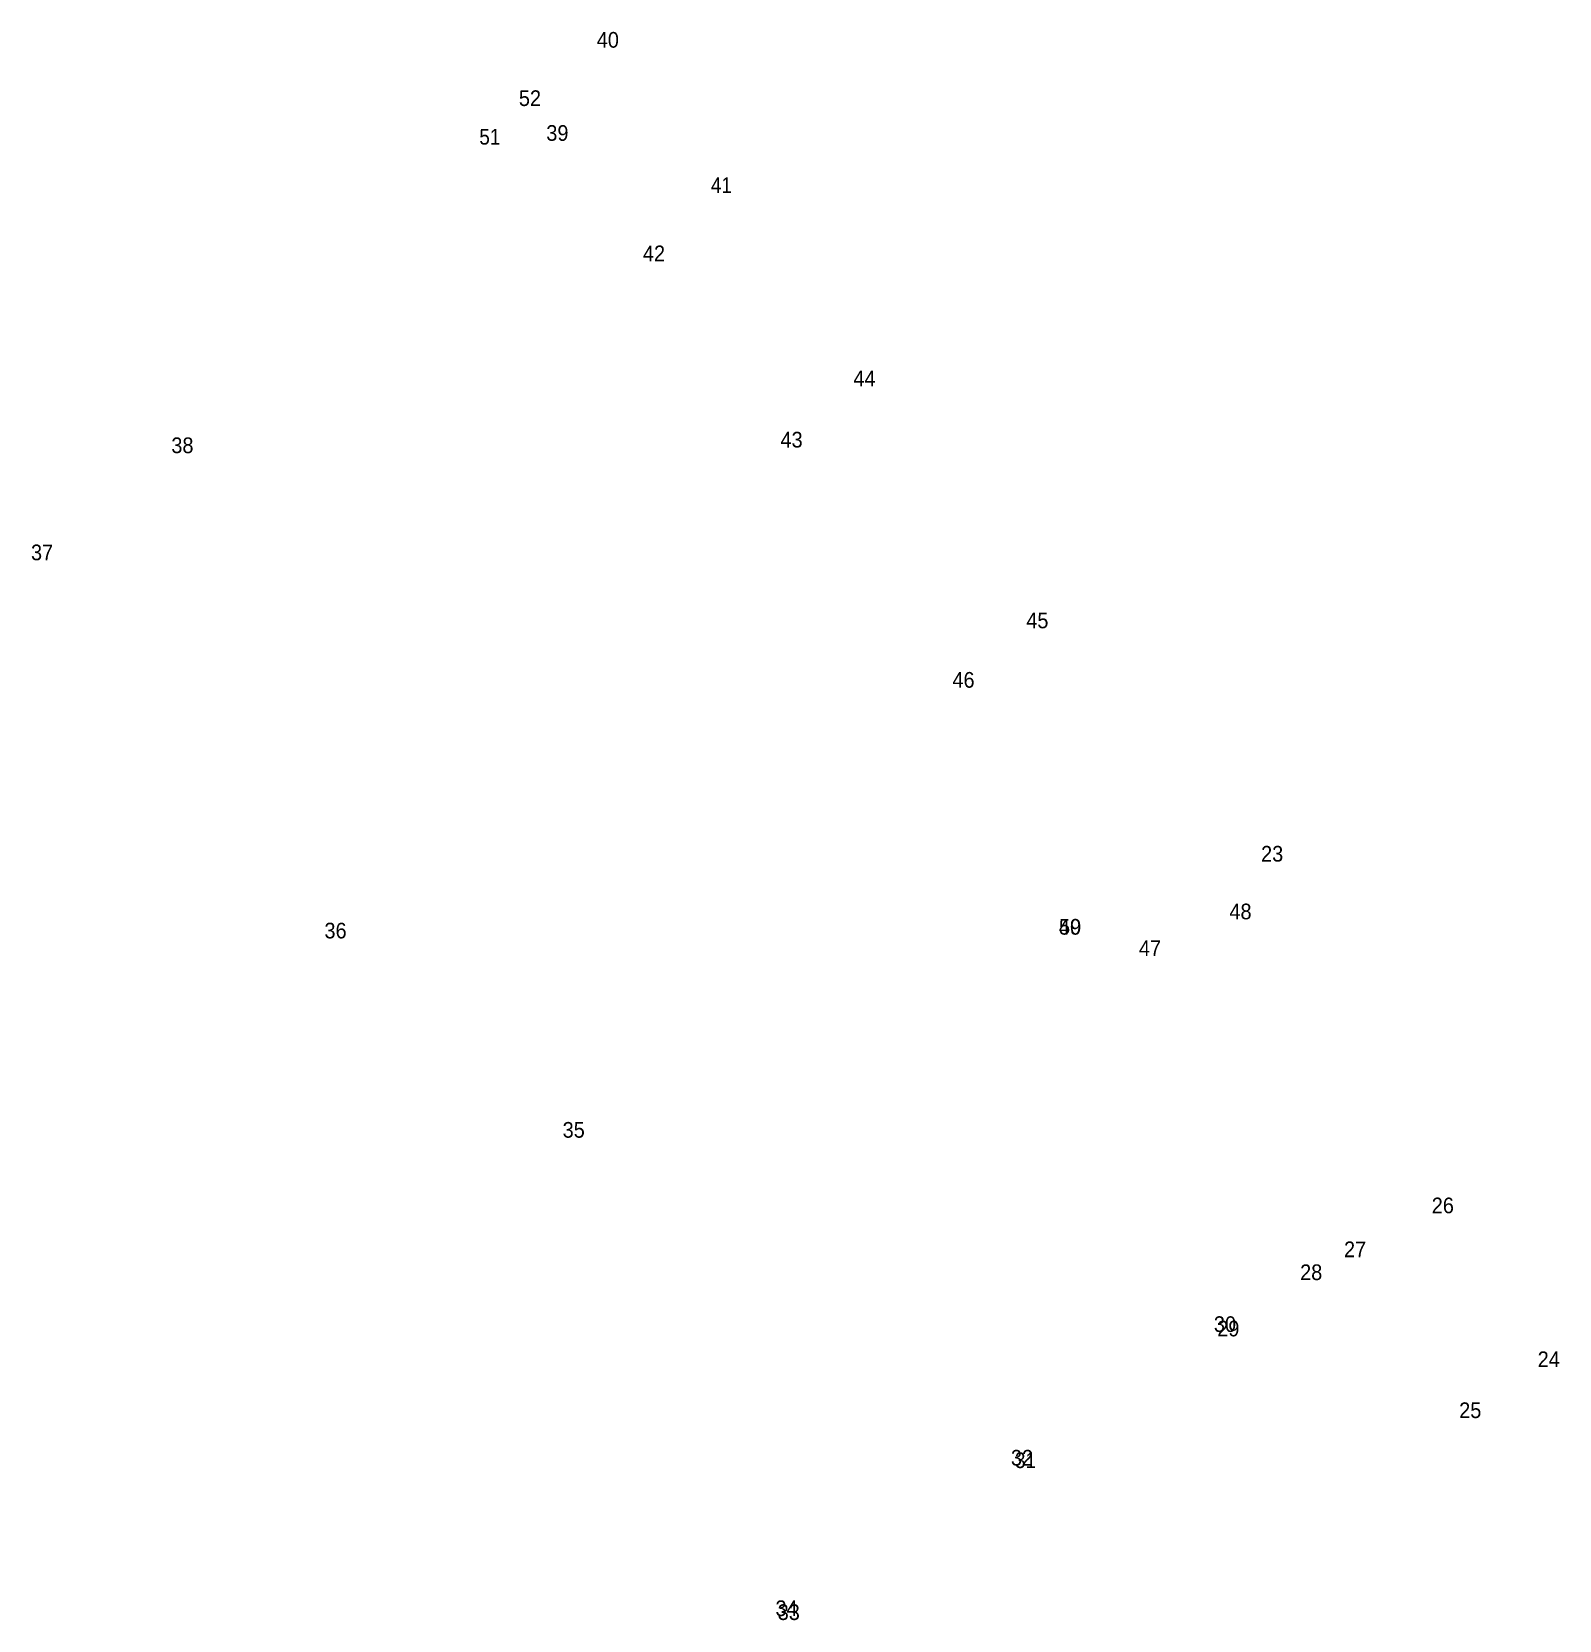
# Model space of a CAD drawing. Header units: metres. Extents: x -2 to 548739, y 548678 to 1844292.
# Drawn here: x 548344.6 to 548442, y 1844190.6 to 1844291.9 of the extents above; entities that cross this region are included whole.
import ezdxf
from ezdxf.enums import TextEntityAlignment as Align

# ---------------------------------------------------------------- set-up
doc = ezdxf.new("R2010")
doc.units = ezdxf.units.M
doc.header["$LTSCALE"] = 0.4
doc.layers.add('12', color=7, linetype='Continuous')

msp = doc.modelspace()

# ---------------------------------------------------------------- texts
at = {"layer": '12'}
for s, width, p in [('40', 0.95, (548381.36, 1844290.89)), ('52', 0.95, (548376.395, 1844287.17)), ('51', 0.9, (548373.835, 1844284.71)), ('39', 0.95, (548378.145, 1844284.95)), ('41', 0.9, (548388.605, 1844281.63)), ('42', 0.95, (548384.305, 1844277.27)), ('44', 0.95, (548397.73, 1844269.3)), ('43', 0.95, (548393.08, 1844265.39)), ('38', 0.95, (548354.23, 1844265.03)), ('37', 0.95, (548345.28, 1844258.2)), ('45', 0.95, (548408.755, 1844253.86)), ('46', 0.95, (548404.045, 1844250.07)), ('23', 0.95, (548423.73, 1844238.98)), ('48', 0.95, (548421.71, 1844235.3)), ('36', 0.95, (548363.995, 1844234.08)), ('49', 0.95, (548410.835, 1844234.32)), ('50', 0.95, (548410.84, 1844234.32)), ('47', 0.95, (548415.94, 1844232.96)), ('35', 0.95, (548379.185, 1844221.37)), ('26', 0.95, (548434.615, 1844216.55)), ('27', 0.95, (548429.02, 1844213.75)), ('28', 0.95, (548426.22, 1844212.29)), ('30', 0.95, (548420.72, 1844208.98)), ('29', 0.95, (548420.935, 1844208.7)), ('24', 0.95, (548441.37, 1844206.74)), ('25', 0.95, (548436.365, 1844203.49)), ('32', 0.95, (548407.775, 1844200.46)), ('31', 0.9, (548407.995, 1844200.3)), ('34', 0.95, (548392.76, 1844190.86)), ('33', 0.95, (548392.9, 1844190.61))]:
    msp.add_text(s, height=1, dxfattribs=dict(at, width=width)).set_placement(p, align=Align.CENTER)

doc.saveas('drawing.dxf')
